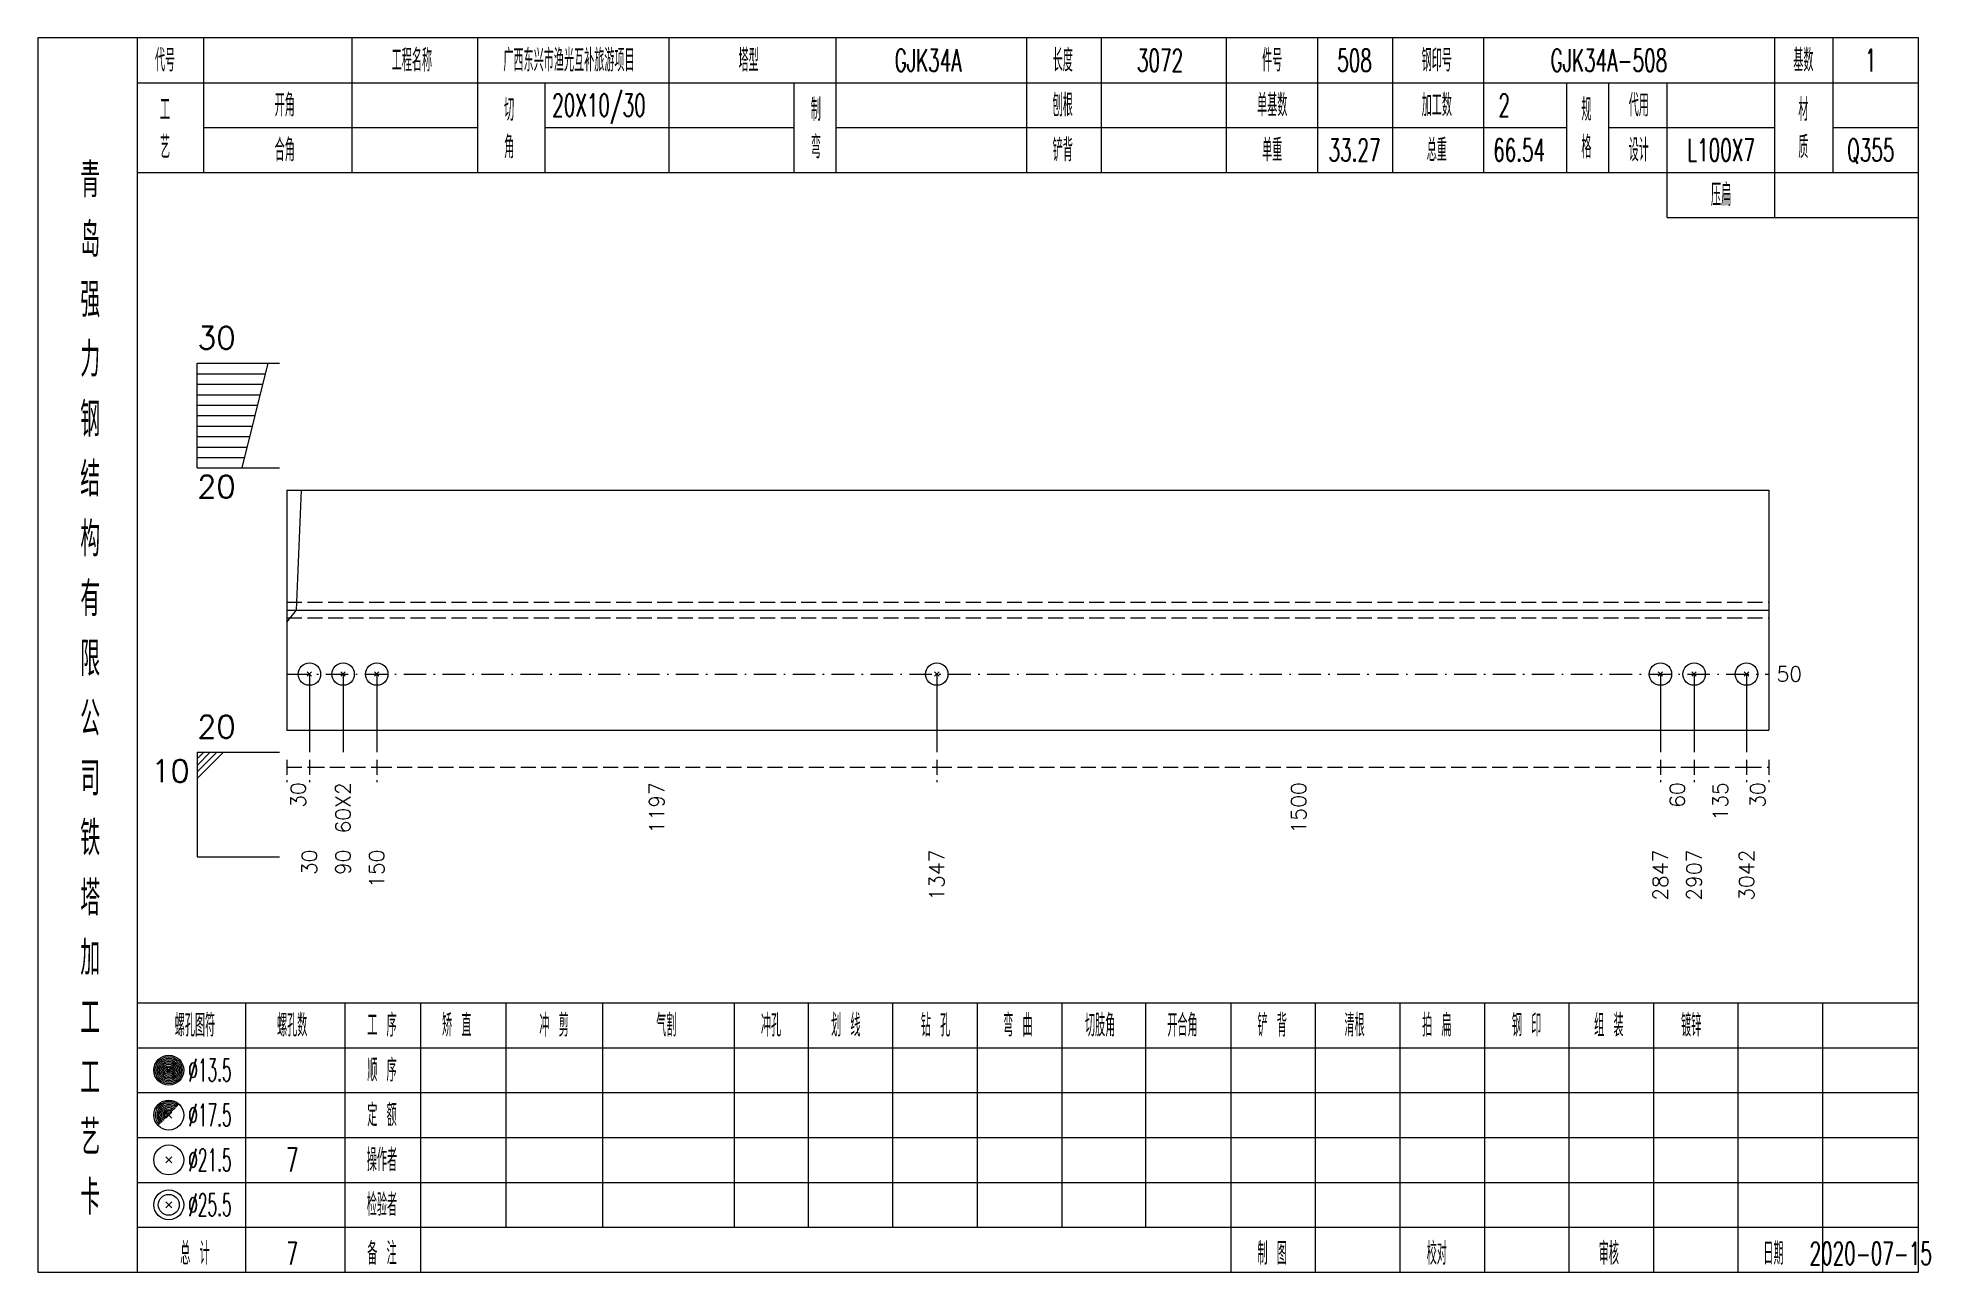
# Model space of a CAD drawing. Extents: x 0 to 2606, y -377 to 6479.
# Drawn here: x 1045.6 to 1298.5, y 4375 to 4540 of the extents above; entities that cross this region are included whole.
import ezdxf
from ezdxf.enums import TextEntityAlignment as Align

# ---------------------------------------------------------------- set-up
doc = ezdxf.new("R2010")
doc.units = 0
doc.header["$MEASUREMENT"] = 0
doc.linetypes.add('一点画线', pattern=[5.2, 3, -1, 0.2, -1])
doc.linetypes.add('虚线', pattern=[2.75, 2, -0.75])
doc.layers.get('0').update_dxf_attribs({"linetype": 'CONTINUOUS', "lineweight": 25})
doc.layers.add('1', color=7, linetype='CONTINUOUS', lineweight=25)
doc.layers.add('4', color=7, linetype='CONTINUOUS', lineweight=25)
doc.styles.get("Standard").update_dxf_attribs({"font": 'simplex.shx', "width": 0.7, "height": 3, "bigfont": 'gbhzfs.shx'})

msp = doc.modelspace()

# ---------------------------------------------------------------- texts
at = {"color": 7, "linetype": 'Continuous', "lineweight": 13}
for s, p in [('30', (1066.9, 4497.5)), ('20', (1066.9, 4445.5))]:
    msp.add_text(s, height=3, dxfattribs=at).set_placement(p, align=Align.BOTTOM_LEFT)
msp.add_text('20', height=3, dxfattribs=at).set_placement((1066.9, 4481.5), align=Align.TOP_LEFT)
msp.add_text('50', height=2, dxfattribs=at).set_placement((1278, 4454.95), align=Align.MIDDLE_LEFT)
msp.add_text('10', height=3, dxfattribs=at).set_placement((1065.9, 4443.5), align=Align.TOP_RIGHT)
at = {"color": 8, "linetype": 'Continuous', "lineweight": 9}
for s, p in [('30', (1080.4, 4440.5)), ('60X2', (1086.4, 4440.5)), ('1197', (1128.33, 4440.5)), ('1500', (1214.13, 4440.5)), ('60', (1264.74, 4440.5)), ('135', (1270.5, 4440.5)), ('30', (1275.5, 4440.5))]:
    msp.add_text(s, height=2, rotation=90, dxfattribs=at).set_placement(p, align=Align.MIDDLE_RIGHT)
at = {"layer": '1', "color": 7, "linetype": 'Continuous', "lineweight": 13}
for s, p in [('30', (1081.9, 4431.5)), ('90', (1086.4, 4431.5)), ('150', (1090.9, 4431.5)), ('1347', (1165.76, 4431.5)), ('2847', (1262.49, 4431.5)), ('2907', (1266.99, 4431.5)), ('3042', (1274, 4431.5))]:
    msp.add_text(s, height=2, rotation=90, dxfattribs=at).set_placement(p, align=Align.MIDDLE_RIGHT)
at = {"layer": '4', "color": 1, "linetype": 'Continuous', "lineweight": 13}
for s, height, width, p in [('代号', 3, 0.6, (1062.6, 4537)), ('工程名称', 3, 0.6, (1095.6, 4537)), ('广西东兴市渔光互补旅游项目', 3, 0.6, (1116.6, 4537)), ('塔型', 3, 0.6, (1140.6, 4537)), ('GJK34A', 3, 0.6, (1164.6, 4537)), ('长度', 3, 0.6, (1182.6, 4537)), ('3072', 3, 0.6, (1195.6, 4537)), ('件号', 3, 0.6, (1210.6, 4537)), ('508', 3, 0.6, (1221.6, 4537)), ('钢印号', 3, 0.6, (1232.6, 4537)), ('GJK34A-508', 3, 0.6, (1255.6, 4537)), ('基数', 3, 0.6, (1281.6, 4537)), ('1', 3, 0.6, (1290.6, 4537)), ('开角', 3, 0.6, (1078.6, 4531)), ('20X10/30', 3, 0.6, (1120.6, 4531)), ('刨根', 3, 0.6, (1182.6, 4531)), ('单基数', 3, 0.6, (1210.6, 4531)), ('加工数', 3, 0.6, (1232.6, 4531)), ('工', 3, 0.6, (1062.6, 4530.4)), ('切', 3, 0.6, (1108.6, 4530.4)), ('制', 3, 0.6, (1149.6, 4530.4)), ('2', 3, 0.6, (1241.6, 4531)), ('规', 3, 0.6, (1252.6, 4530.4)), ('代用', 3, 0.6, (1259.6, 4531)), ('材', 3, 0.6, (1281.6, 4530.4)), ('艺', 3, 0.6, (1062.6, 4525.4)), ('合角', 3, 0.6, (1078.6, 4525)), ('角', 3, 0.6, (1108.6, 4525.4)), ('弯', 3, 0.6, (1149.6, 4525.4)), ('铲背', 3, 0.6, (1182.6, 4525)), ('单重', 3, 0.6, (1210.6, 4525)), ('33.27', 3, 0.6, (1221.6, 4525)), ('总重', 3, 0.6, (1232.6, 4525)), ('66.54', 3, 0.6, (1243.6, 4525)), ('格', 3, 0.6, (1252.6, 4525.4)), ('设计', 3, 0.6, (1259.6, 4525)), ('L100X7', 3, 0.6, (1270.6, 4525)), ('质', 3, 0.6, (1281.6, 4525.4)), ('Q355', 3, 0.6, (1290.6, 4525)), ('青', 4.6, 0.8, (1052.6, 4521)), ('压扁', 3, 0.6, (1270.6, 4519)), ('岛', 4.6, 0.8, (1052.6, 4513)), ('强', 4.6, 0.8, (1052.6, 4505)), ('力', 4.6, 0.8, (1052.6, 4497)), ('钢', 4.6, 0.8, (1052.6, 4489)), ('结', 4.6, 0.8, (1052.6, 4481)), ('构', 4.6, 0.8, (1052.6, 4473)), ('有', 4.6, 0.8, (1052.6, 4465)), ('限', 4.6, 0.8, (1052.6, 4457)), ('公', 4.6, 0.8, (1052.6, 4449)), ('司', 4.6, 0.8, (1052.6, 4441)), ('铁', 4.6, 0.8, (1052.6, 4433)), ('塔', 4.6, 0.8, (1052.6, 4425)), ('加', 4.6, 0.8, (1052.6, 4417)), ('工', 4.6, 0.8, (1052.6, 4409)), ('螺孔图符', 3, 0.6, (1066.6, 4408)), ('螺孔数', 3, 0.6, (1079.6, 4408)), ('工 序', 3, 0.6, (1091.6, 4408)), ('矫 直', 3, 0.6, (1101.6, 4408)), ('冲 剪', 3, 0.6, (1114.6, 4408)), ('气割', 3, 0.6, (1129.6, 4408)), ('冲孔', 3, 0.6, (1143.6, 4408)), ('划 线', 3, 0.6, (1153.6, 4408)), ('钻 孔', 3, 0.6, (1165.6, 4408)), ('弯 曲', 3, 0.6, (1176.6, 4408)), ('切肢角', 3, 0.6, (1187.6, 4408)), ('开合角', 3, 0.6, (1198.6, 4408)), ('铲 背', 3, 0.6, (1210.6, 4408)), ('清根', 3, 0.6, (1221.6, 4408)), ('拍 扁', 3, 0.6, (1232.6, 4408)), ('钢 印', 3, 0.6, (1244.6, 4408)), ('组 装', 3, 0.6, (1255.6, 4408)), ('镀锌', 3, 0.6, (1266.6, 4408)), ('顺 序', 3, 0.6, (1091.6, 4402)), ('工', 4.6, 0.8, (1052.6, 4401)), ('%%C13.5', 3, 0.5, (1068.6, 4402)), ('%%C17.5', 3, 0.5, (1068.6, 4396)), ('定 额', 3, 0.6, (1091.6, 4396)), ('艺', 4.6, 0.8, (1052.6, 4393)), ('%%C21.5', 3, 0.5, (1068.6, 4390)), ('7', 3.2, 0.6, (1079.6, 4390)), ('操作者', 3, 0.6, (1091.6, 4390)), ('卡', 4.6, 0.8, (1052.6, 4385)), ('%%C25.5', 3, 0.5, (1068.6, 4384)), ('检验者', 3, 0.6, (1091.6, 4384)), ('总 计', 3, 0.6, (1066.6, 4377.5)), ('7', 3, 0.6, (1079.6, 4377.5)), ('备 注', 3, 0.6, (1091.6, 4377.5)), ('制 图', 3, 0.6, (1210.6, 4377.5)), ('校对', 3, 0.6, (1232.6, 4377.5)), ('审核', 3, 0.6, (1255.6, 4377.5)), ('日期', 3, 0.6, (1277.6, 4377.5)), ('2020-07-15', 3, 0.6, (1290.6, 4377.5))]:
    msp.add_text(s, height=height, dxfattribs=dict(at, width=width)).set_placement(p, align=Align.MIDDLE_CENTER)

# ---------------------------------------------------------------- linework, layer by layer
at = {"color": 7, "linetype": 'Continuous', "lineweight": 13}
for p, q in [((1066.9, 4496.5), (1077.9, 4496.5)), ((1066.9, 4482.5), (1066.9, 4496.5)), ((1066.9, 4495.1), (1076.05, 4495.1)), ((1072.9, 4482.5), (1076.4, 4496.5)), ((1066.9, 4493.7), (1075.7, 4493.7)), ((1066.9, 4492.3), (1075.35, 4492.3)), ((1066.9, 4490.9), (1075, 4490.9)), ((1066.9, 4489.5), (1074.65, 4489.5)), ((1066.9, 4488.1), (1074.3, 4488.1)), ((1066.9, 4486.7), (1073.95, 4486.7)), ((1066.9, 4485.3), (1073.6, 4485.3)), ((1066.9, 4483.9), (1073.25, 4483.9)), ((1066.9, 4482.5), (1077.9, 4482.5)), ((1080.19, 4463.5), (1080.83, 4479.55)), ((1078.9, 4461.9), (1080.19, 4463.5)), ((1081.9, 4454.95), (1081.9, 4444.5)), ((1086.4, 4454.95), (1086.4, 4444.5)), ((1090.9, 4454.95), (1090.9, 4444.5)), ((1165.76, 4454.95), (1165.76, 4444.5)), ((1262.49, 4454.95), (1262.49, 4444.5)), ((1266.99, 4454.95), (1266.99, 4444.5)), ((1274, 4454.95), (1274, 4444.5)), ((1066.9, 4444.5), (1077.9, 4444.5)), ((1066.9, 4444.5), (1066.9, 4430.5)), ((1067.78, 4444.5), (1066.9, 4443.62)), ((1068.65, 4444.5), (1066.9, 4442.75)), ((1069.53, 4444.5), (1066.9, 4441.88)), ((1070.4, 4444.5), (1066.9, 4441)), ((1066.9, 4430.5), (1077.9, 4430.5))]:
    msp.add_line(p, q, dxfattribs=at)
at = {"color": 7, "linetype": 'Continuous', "lineweight": 18}
for p, q in [((1078.9, 4479.55), (1078.9, 4447.45)), ((1078.9, 4479.55), (1277, 4479.55)), ((1277, 4479.55), (1277, 4447.45)), ((1078.9, 4463.5), (1277, 4463.5))]:
    msp.add_line(p, q, dxfattribs=at)
at = {"color": 1, "linetype": '虚线', "lineweight": 18}
for p, q in [((1078.9, 4464.55), (1277, 4464.55)), ((1078.9, 4462.45), (1277, 4462.45))]:
    msp.add_line(p, q, dxfattribs=at)
at = {"color": 3, "linetype": '一点画线', "lineweight": 13}
msp.add_line((1078.9, 4454.95), (1277, 4454.95), dxfattribs=at)
at = {"color": 8, "linetype": '虚线', "lineweight": 9}
for p, q in [((1078.9, 4443.5), (1078.9, 4440.5)), ((1078.9, 4442.5), (1081.9, 4442.5)), ((1081.9, 4443.5), (1081.9, 4440.5)), ((1081.9, 4443.5), (1081.9, 4440.5)), ((1081.9, 4442.5), (1090.9, 4442.5)), ((1090.9, 4443.5), (1090.9, 4440.5)), ((1090.9, 4443.5), (1090.9, 4440.5)), ((1090.9, 4442.5), (1165.76, 4442.5)), ((1165.76, 4443.5), (1165.76, 4440.5)), ((1165.76, 4443.5), (1165.76, 4440.5)), ((1165.76, 4442.5), (1262.49, 4442.5)), ((1262.49, 4443.5), (1262.49, 4440.5)), ((1262.49, 4443.5), (1262.49, 4440.5)), ((1262.49, 4442.5), (1266.99, 4442.5)), ((1266.99, 4443.5), (1266.99, 4440.5)), ((1266.99, 4443.5), (1266.99, 4440.5)), ((1266.99, 4442.5), (1274, 4442.5)), ((1274, 4443.5), (1274, 4440.5)), ((1274, 4443.5), (1274, 4440.5)), ((1274, 4442.5), (1277, 4442.5)), ((1277, 4443.5), (1277, 4440.5))]:
    msp.add_line(p, q, dxfattribs=at)
at = {"layer": '1', "color": 7, "linetype": 'Continuous', "lineweight": 13}
for p, q in [((1081.6, 4454.65), (1082.2, 4455.25)), ((1082.2, 4454.65), (1081.6, 4455.25)), ((1086.1, 4454.65), (1086.7, 4455.25)), ((1086.7, 4454.65), (1086.1, 4455.25)), ((1090.6, 4454.65), (1091.2, 4455.25)), ((1091.2, 4454.65), (1090.6, 4455.25)), ((1165.46, 4454.65), (1166.06, 4455.25)), ((1166.06, 4454.65), (1165.46, 4455.25)), ((1262.19, 4454.65), (1262.79, 4455.25)), ((1262.79, 4454.65), (1262.19, 4455.25)), ((1266.69, 4454.65), (1267.29, 4455.25)), ((1267.29, 4454.65), (1266.69, 4455.25)), ((1273.7, 4454.65), (1274.3, 4455.25)), ((1274.3, 4454.65), (1273.7, 4455.25))]:
    msp.add_line(p, q, dxfattribs=at)
at = {"layer": '1', "color": 7, "linetype": 'Continuous', "lineweight": 18}
msp.add_line((1078.9, 4447.45), (1277, 4447.45), dxfattribs=at)
at = {"layer": '1', "color": 7, "linetype": 'Continuous', "lineweight": 13}
for centre in [(1081.9, 4454.95), (1086.4, 4454.95), (1090.9, 4454.95), (1165.76, 4454.95), (1262.49, 4454.95), (1266.99, 4454.95), (1274, 4454.95)]:
    msp.add_circle(centre, 1.5, dxfattribs=at)
at = {"layer": '4', "color": 1, "linetype": 'Continuous', "lineweight": 18}
for p, q in [((1058.9, 4375), (1058.9, 4540)), ((1067.8, 4522), (1067.8, 4540)), ((1087.6, 4522), (1087.6, 4540)), ((1104.4, 4522), (1104.4, 4540)), ((1130, 4522), (1130, 4540)), ((1152.3, 4522), (1152.3, 4540)), ((1177.8, 4522), (1177.8, 4540)), ((1187.8, 4522), (1187.8, 4540)), ((1204.5, 4522), (1204.5, 4540)), ((1216.7, 4522), (1216.7, 4540)), ((1226.7, 4522), (1226.7, 4540)), ((1238.9, 4522), (1238.9, 4540)), ((1277.8, 4516), (1277.8, 4540)), ((1285.6, 4522), (1285.6, 4540)), ((1058.9, 4534), (1297, 4534)), ((1113.4, 4522), (1113.4, 4534)), ((1146.7, 4522), (1146.7, 4534)), ((1250, 4522), (1250, 4534)), ((1255.6, 4522), (1255.6, 4534)), ((1263.4, 4516), (1263.4, 4534)), ((1067.8, 4528), (1104.4, 4528)), ((1113.4, 4528), (1146.7, 4528)), ((1152.3, 4528), (1250, 4528)), ((1255.6, 4528), (1277.8, 4528)), ((1285.6, 4528), (1297, 4528)), ((1058.9, 4522), (1297, 4522)), ((1263.4, 4516), (1297, 4516)), ((1058.9, 4411), (1297, 4411)), ((1073.4, 4375), (1073.4, 4411)), ((1086.7, 4375), (1086.7, 4411)), ((1096.8, 4375), (1096.8, 4411)), ((1108.2, 4381), (1108.2, 4411)), ((1121.1, 4381), (1121.1, 4411)), ((1138.7, 4381), (1138.7, 4411)), ((1148.6, 4381), (1148.6, 4411)), ((1159.9, 4381), (1159.9, 4411)), ((1171.2, 4381), (1171.2, 4411)), ((1182.5, 4381), (1182.5, 4411)), ((1193.7, 4381), (1193.7, 4411)), ((1205.1, 4381), (1205.1, 4411)), ((1216.4, 4381), (1216.4, 4411)), ((1227.7, 4381), (1227.7, 4411)), ((1239, 4381), (1239, 4411)), ((1250.3, 4381), (1250.3, 4411)), ((1261.6, 4381), (1261.6, 4411)), ((1272.9, 4381), (1272.9, 4411)), ((1284.2, 4381), (1284.2, 4411)), ((1058.9, 4405), (1297, 4405)), ((1058.9, 4399), (1297, 4399)), ((1058.9, 4393), (1297, 4393)), ((1058.9, 4387), (1297, 4387)), ((1058.9, 4381), (1297, 4381)), ((1205.1, 4375), (1205.1, 4381)), ((1216.4, 4375), (1216.4, 4381)), ((1227.7, 4375), (1227.7, 4381)), ((1239, 4375), (1239, 4381)), ((1250.3, 4375), (1250.3, 4381)), ((1261.6, 4375), (1261.6, 4381)), ((1272.9, 4375), (1272.9, 4381)), ((1284.2, 4375), (1284.2, 4381))]:
    msp.add_line(p, q, dxfattribs=at)
at = {"layer": '4', "color": 7, "linetype": 'Continuous', "lineweight": 13}
for p, q in [((1062.9, 4401.8), (1063.3, 4402.2)), ((1063.3, 4401.8), (1062.9, 4402.2)), ((1062.7, 4389.6), (1063.5, 4390.4)), ((1063.5, 4389.6), (1062.7, 4390.4)), ((1062.7, 4383.6), (1063.5, 4384.4)), ((1063.5, 4383.6), (1062.7, 4384.4))]:
    msp.add_line(p, q, dxfattribs=at)
at = {"layer": '4', "color": 7, "linetype": 'Continuous', "lineweight": 0}
for p, q in [((1062.7, 4395.6), (1063.5, 4396.4)), ((1062.7, 4396.4), (1063.5, 4395.6))]:
    msp.add_line(p, q, dxfattribs=at)
at = {"layer": '4', "color": 1, "linetype": 'Continuous', "lineweight": 18}
msp.add_lwpolyline([(1045.6, 4540), (1045.6, 4375), (1297, 4375), (1297, 4540)], close=True, dxfattribs=at)
at = {"layer": '4', "color": 7, "linetype": 'Continuous', "lineweight": 13}
for centre, radius in [((1063.1, 4402), 2), ((1063.1, 4402), 1.8), ((1063.1, 4402), 1.6), ((1063.1, 4402), 1.4), ((1063.1, 4402), 1.2), ((1063.1, 4402), 1), ((1063.1, 4402), 0.8), ((1063.1, 4402), 0.6), ((1063.1, 4402), 0.4), ((1063.1, 4402), 0.2), ((1063.1, 4396), 2), ((1063.1, 4390), 2), ((1063.1, 4384), 2), ((1063.1, 4384), 1.4)]:
    msp.add_circle(centre, radius, dxfattribs=at)
for radius in [1.8, 1.6, 1.4, 1.2, 1, 0.8, 0.6, 0.4, 0.2]:
    msp.add_arc((1063.1, 4396), radius, 45, 225, dxfattribs=at)

msp.set_redraw_order([(e.dxf.handle, doc.entitydb.next_handle()) for e in msp.query("TEXT MTEXT ATTDEF DIMENSION ARC_DIMENSION")])  # texts and dimensions are drawn at this point

doc.saveas('drawing.dxf')
